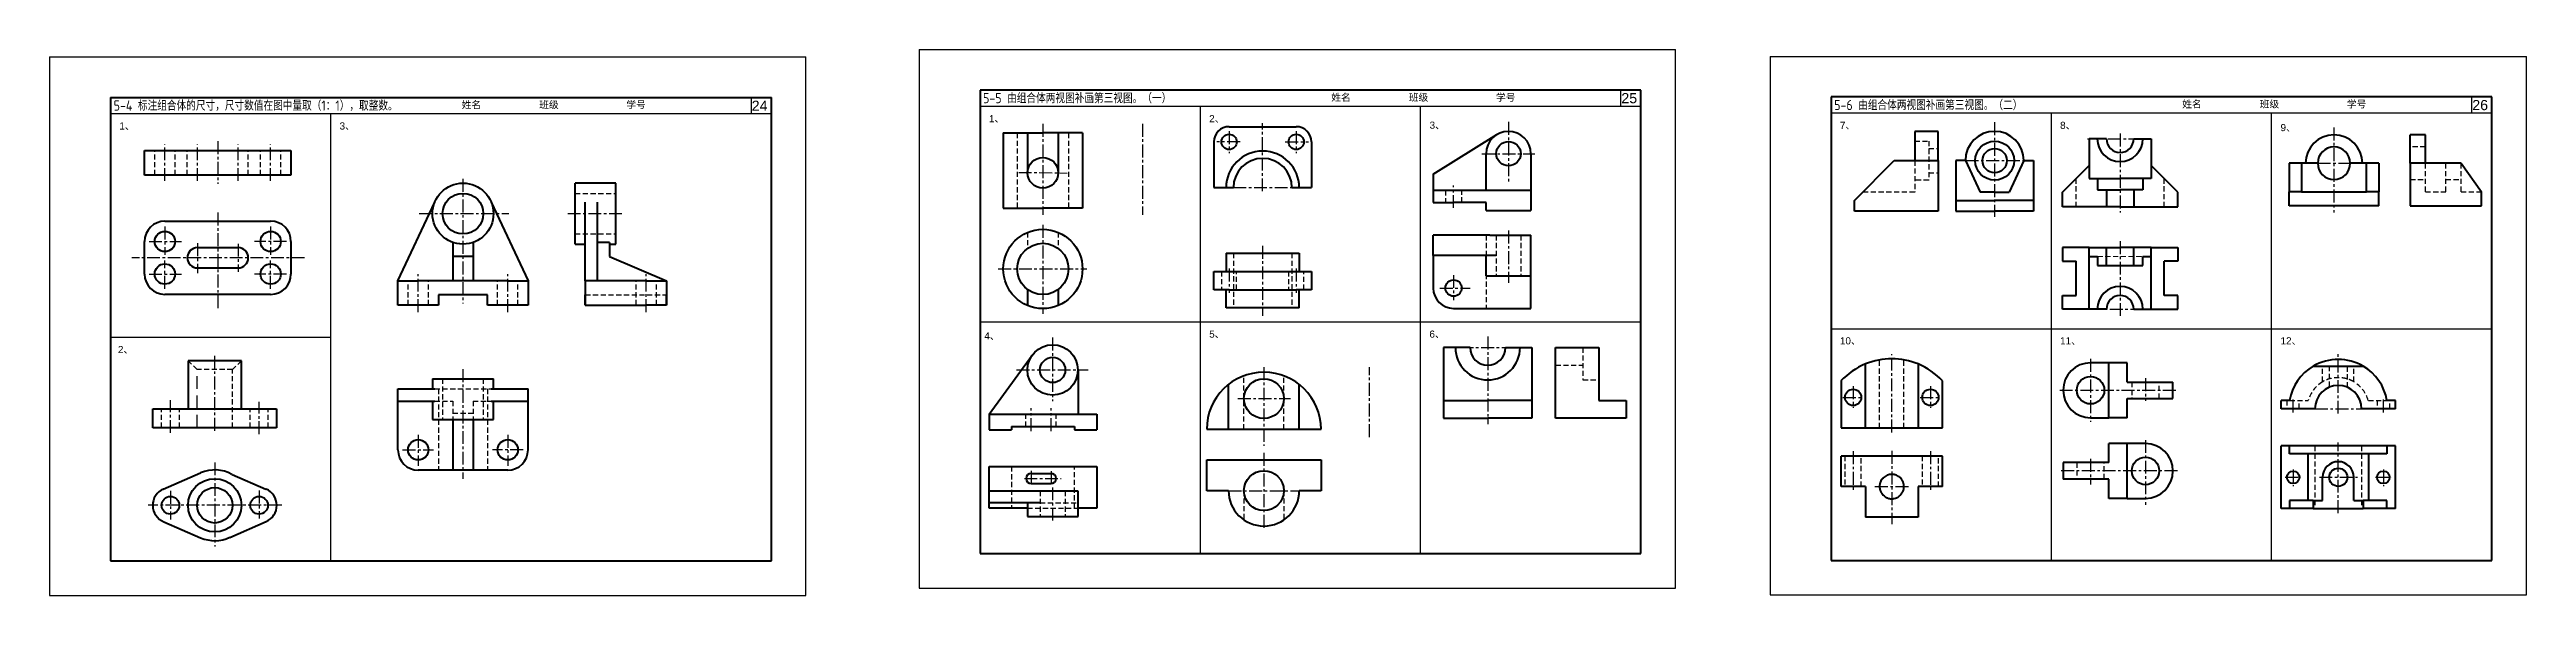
# Model space of a CAD drawing. Header units: inches. Extents: x 19 to 1260, y -758 to 274.
# Drawn here: x 34 to 1252, y -377 to -108 of the extents above; entities that cross this region are included whole.
import ezdxf

# ---------------------------------------------------------------- set-up
doc = ezdxf.new("R2010")
doc.units = ezdxf.units.IN
doc.header["$LTSCALE"] = 2
doc.header["$MEASUREMENT"] = 0
for name, pattern in [('CENTER', [50.8, 31.75, -6.35, 6.35, -6.35]), ('HIDDEN', [1.905, 1.27, -0.635]), ('HIDDEN2', [4.7625, 3.175, -1.5875])]:
    doc.linetypes.add(name, pattern=pattern)
for name, color, linetype in [('3中心线层', 7, 'CENTER'), ('4虚线层', 7, 'HIDDEN'), ('h', 7, 'HIDDEN'), ('文字', 7, 'Continuous'), ('细实线', 7, 'Continuous'), ('虚线', 7, 'HIDDEN2')]:
    doc.layers.add(name, color=color, linetype=linetype)
doc.layers.add('s', color=7, linetype='Continuous', lineweight=50)
doc.layers.add('粗实线', color=7, linetype='Continuous', lineweight=53)
doc.styles.get("Standard").update_dxf_attribs({"font": 'arial.ttf', "height": 3.5})
doc.styles.add('汉字', font='gbenor.shx', dxfattribs={"height": 5, "bigfont": 'gbcbig.shx'})

msp = doc.modelspace()

# ---------------------------------------------------------------- texts
for s, p in [('1、', (67.9, -147.5)), ('3、', (176.2, -147.5)), ('1、', (495.6, -143.9)), ('2、', (603.9, -143.9)), ('3、', (712.3, -147.1)), ('7、', (914.1, -147.2)), ('8、', (1022.4, -147.2)), ('9、', (1130.8, -148.3)), ('2、', (67.2, -257.5)), ('4、', (493.3, -250.8)), ('5、', (603.9, -249.9)), ('6、', (712.2, -249.9)), ('10、', (914.1, -253.2)), ('11、', (1022.4, -253.2)), ('12、', (1130.8, -253.2))]:
    msp.add_text(s, height=3.5).set_placement(p)
at = {"layer": '文字', "color": 7, "char_height": 5, "width": 313.5, "attachment_point": 4, "style": '汉字'}
for s, insert in [('5-4 标注组合体的尺寸，尺寸数值在图中量取（1：1），取整数。', (65.1, -135.8)), ('5-5 由组合体两视图补画第三视图。（一）', (492.7, -132.1)), ('5-6 由组合体两视图补画第三视图。（二）', (911.3, -135.5))]:
    msp.add_mtext(s, dxfattribs=dict(at, insert=insert))
at = {"layer": '文字', "color": 7, "char_height": 3.5, "width": 313.5, "attachment_point": 4}
for s, insert in [('{\\fSimSun|b0|i0|c134|p2;  姓名            班级              学号}', (231.5, -135.5)), ('{\\fSimSun|b0|i0|c134|p2; \\fFangSong_GB2312|b0|i0|c134|p49; \\fSimSun|b0|i0|c134|p2;姓名            班级              学号}', (659.2, -131.9)), ('{\\fSimSun|b0|i0|c134|p2;  姓名            班级              学号}', (1077.7, -135.2))]:
    msp.add_mtext(s, dxfattribs=dict(at, insert=insert))
at = {"layer": '细实线', "color": 7, "ltscale": 0.3, "char_height": 5, "width": 10, "attachment_point": 5}
for s, insert in [('24', (382.8, -135.8)), ('25', (810.5, -132.1)), ('26', (1229, -135.5))]:
    msp.add_mtext(s, dxfattribs=dict(at, insert=insert))

# ---------------------------------------------------------------- linework, layer by layer
for p, q in [((461.2, -108.1), (833.2, -108.1)), ((33.6, -111.8), (405.6, -111.8)), ((879.8, -111.5), (1251.8, -111.5)), ((388.6, -139.8), (63.6, -139.8)), ((171.9, -359.8), (171.9, -139.8)), ((816.2, -136.1), (491.2, -136.1)), ((599.6, -356.1), (599.6, -136.1)), ((707.9, -356.1), (707.9, -136.1)), ((1234.8, -139.5), (909.8, -139.5)), ((1018.1, -359.5), (1018.1, -139.5)), ((1126.4, -359.5), (1126.4, -139.5)), ((491.2, -242.1), (816.2, -242.1)), ((171.9, -249.8), (63.6, -249.8)), ((909.8, -245.5), (1234.8, -245.5))]:
    msp.add_line(p, q)
at = {"color": 7, "linetype": 'Continuous', "lineweight": 40}
for p, q in [((1173.1, -164.1), (1171.1, -164.1)), ((1064.4, -302), (1055.4, -302)), ((1183.1, -303.2), (1183.1, -307.1)), ((1187.3, -303.2), (1183.1, -303.2))]:
    msp.add_line(p, q, dxfattribs=at)
at = {"color": 7, "linetype": 'HIDDEN', "lineweight": 0}
msp.add_line((1040.8, -209.9), (1063.1, -209.9), dxfattribs=at)
at = {"layer": '3中心线层', "ltscale": 0.1}
for p, q in [((522.1, -144.7), (522.1, -189.5)), ((571.1, -144.7), (571.1, -189.5)), ((630.2, -177.9), (630.2, -144.3)), ((751.1, -143.8), (751.1, -173.6)), ((990.2, -143.9), (990.2, -190.5)), ((90.3, -172.8), (90.3, -154.9)), ((106.3, -172.8), (106.3, -154.9)), ((116.3, -153.3), (116.3, -174.2)), ((126.3, -172.8), (126.3, -154.9)), ((142.3, -172.8), (142.3, -154.9)), ((619.1, -153.6), (607.6, -153.6)), ((613.7, -148.3), (613.7, -159.1)), ((641.3, -153.6), (652.7, -153.6)), ((646.7, -148.3), (646.7, -159.1)), ((1035.8, -152.1), (1065.1, -152.1)), ((1051.9, -149.5), (1051.9, -188.3)), ((1157.1, -146.5), (1157.1, -188.3)), ((510.2, -168.6), (534.1, -168.9)), ((738, -159.4), (764, -159.4)), ((975.9, -162.8), (1004.6, -162.8)), ((1149.1, -164.1), (1165.1, -164.1)), ((236.9, -171.8), (236.9, -233.1)), ((615.8, -176.1), (644.6, -176.1)), ((724.1, -186.1), (724.1, -175.1)), ((116.3, -188.4), (116.3, -235.7)), ((215.4, -188.9), (259.4, -188.9)), ((288.4, -188.9), (316.3, -188.9)), ((522.1, -194.4), (522.1, -238.2)), ((82.5, -202.6), (98.4, -202.6)), ((90.3, -195.2), (90.3, -209.2)), ((106.3, -203.4), (106.3, -218.1)), ((126.3, -203.7), (126.3, -217.6)), ((150.1, -202.6), (134.3, -202.6)), ((142.3, -195.2), (142.3, -209.2)), ((630.2, -204.7), (630.2, -239.2)), ((751.1, -197.2), (751.1, -223)), ((1051.9, -202.4), (1051.9, -239.9)), ((159, -210.6), (74, -210.6)), ((82.5, -218.6), (98.4, -218.6)), ((90.3, -225.9), (90.3, -212)), ((150.1, -218.6), (134.3, -218.6)), ((142.3, -225.9), (142.3, -212)), ((214.9, -237.4), (214.9, -218.7)), ((258.9, -237.4), (258.9, -218.7)), ((327, -237.4), (327, -218.7)), ((500.1, -216.1), (543.8, -216.1)), ((613.7, -215.9), (613.7, -227.9)), ((646.7, -215.9), (646.7, -227.9)), ((724.1, -219.1), (724.1, -231.5)), ((717.3, -225.5), (732.3, -225.5)), ((1036.7, -235.9), (1067.2, -235.9)), ((526.9, -249.9), (526.9, -281.1)), ((727.5, -254.8), (749.8, -254.8)), ((740.9, -249.4), (740.9, -292.4)), ((114.8, -295.7), (114.8, -258.6)), ((236.9, -265.4), (236.9, -319.4)), ((509.1, -265.8), (544.3, -265.8)), ((630.8, -264.4), (630.8, -303.1)), ((682.7, -298.8), (682.7, -264.4)), ((939.6, -296.6), (939.6, -258.1)), ((1037.4, -260.4), (1037.4, -291.4)), ((1159.2, -287.3), (1159.2, -257.8)), ((618, -279.9), (643.9, -279.9)), ((915.6, -279.3), (925.6, -279.3)), ((920.6, -273.8), (920.6, -284.5)), ((953.6, -279.3), (963.6, -279.3)), ((958.6, -273.8), (958.6, -284.5)), ((1022.2, -275.8), (1079.6, -275.8)), ((1064.4, -269.9), (1064.4, -281)), ((1137, -286.7), (1137, -279.5)), ((1181.4, -286.7), (1181.4, -279.5)), ((93, -296.8), (93, -280.7)), ((136.6, -297.4), (136.6, -281.5)), ((516.3, -295.9), (516.3, -284.6)), ((526.1, -295.9), (526.1, -284.6)), ((1147.7, -284.9), (1170.7, -284.9)), ((214.9, -297.7), (214.9, -313)), ((258.9, -297.7), (258.9, -313)), ((1064.4, -300.3), (1064.4, -332.2)), ((1159.2, -336.3), (1159.2, -301.5)), ((114.8, -311.3), (114.8, -352.7)), ((207.2, -305.1), (222.4, -305.1)), ((266.5, -305.1), (251.4, -305.1)), ((516.3, -315.4), (516.3, -322.8)), ((526.1, -315.6), (526.1, -322.6)), ((630.8, -306.6), (630.8, -344.5)), ((920.6, -305.8), (920.6, -325.7)), ((939.6, -305.6), (939.6, -341.6)), ((958.6, -305.8), (958.6, -325.7)), ((1080.1, -315.5), (1022, -315.5)), ((1037.4, -309.6), (1037.4, -322.2)), ((1137, -314.8), (1137, -323)), ((1181.4, -314.8), (1181.4, -323)), ((93, -325.3), (93, -339.3)), ((136.6, -325.1), (136.6, -338.9)), ((513, -319.2), (531.1, -319.2)), ((526.9, -323.6), (526.9, -339.8)), ((613.4, -325.2), (648.2, -325.2)), ((931.3, -323.2), (948.1, -323.2)), ((1133.1, -318.6), (1140.8, -318.6)), ((1149.9, -318.6), (1168.6, -318.6)), ((1177.6, -318.6), (1185.3, -318.6)), ((147.8, -332.4), (82.1, -332.4))]:
    msp.add_line(p, q, dxfattribs=at)
at = {"layer": '4虚线层'}
for p, q in [((85.3, -169.9), (85.3, -157.9)), ((95.3, -169.9), (95.3, -157.9)), ((101.3, -169.9), (101.3, -157.9)), ((131.3, -169.9), (131.3, -157.9)), ((137.3, -169.9), (137.3, -157.9)), ((147.3, -169.9), (147.3, -157.9)), ((950.9, -153.2), (957.8, -153.2)), ((957.8, -153.2), (957.8, -172.4)), ((957.8, -156.8), (962.4, -156.8)), ((950.9, -162.8), (950.9, -178.4)), ((957.8, -168.8), (962.4, -168.8)), ((1202.1, -178.1), (1202.1, -164.1)), ((1212.1, -178.1), (1212.1, -164.1)), ((1219.6, -178.1), (1219.6, -164.1)), ((292, -178.9), (312, -178.9)), ((950.9, -178.4), (925.1, -178.4)), ((957.8, -172.4), (950.9, -172.4)), ((1030.3, -185.6), (1030.3, -171.6)), ((1073.6, -185.6), (1073.6, -171.6)), ((1202.1, -178.1), (1212.1, -178.1)), ((1219.6, -178.1), (1229.6, -178.1)), ((292, -198.9), (312, -198.9)), ((740.1, -199.5), (740.1, -235.5)), ((745.1, -199.5), (745.1, -219.5)), ((757.1, -199.5), (757.1, -219.5)), ((615.8, -208.3), (615.8, -235.3)), ((644.6, -208.3), (644.6, -235.3)), ((209.9, -233.9), (209.9, -221.9)), ((219.9, -233.9), (219.9, -221.9)), ((253.9, -233.9), (253.9, -221.9)), ((263.9, -233.9), (263.9, -221.9)), ((297, -228.9), (337, -228.9)), ((322, -233.9), (322, -221.9)), ((332, -233.9), (332, -221.9)), ((787.7, -254.8), (787.7, -270.7)), ((106.1, -265.6), (101.7, -261.3)), ((123.5, -265.6), (106.1, -265.6)), ((127.9, -261.3), (123.5, -265.6)), ((123.5, -294.2), (123.5, -265.6)), ((774.3, -263.5), (787.7, -263.5)), ((933.6, -294.3), (933.6, -260.8)), ((945.6, -294.3), (945.6, -260.8)), ((1151.5, -271.6), (1151.5, -263.9)), ((1166.9, -271.6), (1166.9, -263.9)), ((223, -275.1), (250.7, -275.1)), ((224.9, -275.1), (224.9, -315.1)), ((226.9, -270.1), (226.9, -290.1)), ((246.9, -270.1), (246.9, -290.1)), ((248.9, -275.1), (248.9, -315.1)), ((787.7, -270.7), (795.5, -270.7)), ((88.7, -294.2), (88.7, -285)), ((97.4, -294.2), (97.4, -285)), ((132.2, -294.2), (132.2, -285)), ((141, -294.2), (141, -285)), ((223, -281.1), (231.9, -281.1)), ((231.9, -281.1), (231.9, -290.1)), ((231.9, -287.1), (241.9, -287.1)), ((241.9, -281.1), (241.9, -290.1)), ((241.9, -281.1), (250.7, -281.1)), ((513.8, -293.7), (513.8, -287.5)), ((528.6, -293.7), (528.6, -287.5)), ((1135.3, -280.8), (1144.4, -280.8)), ((1174, -280.8), (1183.1, -280.8)), ((1147.7, -303.2), (1147.7, -333.9)), ((1170.7, -303.2), (1170.7, -333.9)), ((506.6, -313.3), (506.6, -333.8)), ((537.7, -333.8), (537.7, -313.3)), ((520.7, -325.4), (520.7, -337.9)), ((533.1, -325.4), (533.1, -337.9)), ((514.5, -333.8), (539.4, -333.8)), ((520.7, -331.2), (539.4, -331.2))]:
    msp.add_line(p, q, dxfattribs=at)
for start, end in [(120, 164.534), (15.466, 60)]:
    msp.add_arc((1159.2, -284.9), 15.3, start, end, dxfattribs=at)
for points in [[(1202.1, -156.1), (1194.6, -156.1)], [(720.1, -177.4), (720.1, -183.4)], [(728.1, -183.4), (728.1, -177.4)], [(1194.6, -172.1), (1202.1, -172.1)], [(1212.1, -172.1), (1219.6, -172.1)], [(609.9, -217.3), (609.9, -226.3)], [(617.4, -226.3), (617.4, -217.3)], [(642.9, -217.3), (642.9, -226.3)], [(650.4, -226.3), (650.4, -217.3)], [(1154.7, -263.9), (1154.7, -274.3)], [(1163.7, -274.3), (1163.7, -263.9)], [(1057.6, -271.8), (1057.6, -279.9)], [(1071.1, -279.9), (1071.1, -271.8)], [(1133.9, -280.8), (1133.9, -284.9)], [(1140, -284.9), (1140, -280.8)], [(1178.4, -280.8), (1178.4, -284.9)], [(1184.5, -284.9), (1184.5, -280.8)], [(916.6, -308.2), (916.6, -323.2)], [(924.6, -323.2), (924.6, -308.2)], [(954.6, -308.2), (954.6, -323.2)], [(962.6, -323.2), (962.6, -308.2)], [(1030.6, -311.4), (1030.6, -319.5)], [(1044.1, -319.5), (1044.1, -311.4)]]:
    msp.add_open_spline(points, degree=1, dxfattribs=at)
msp.add_open_spline([(1166.9, -271.6), (1166.9, -271.6), (1166.8, -271.6), (1166.7, -271.5), (1166.6, -271.5), (1166.5, -271.4), (1166.4, -271.4), (1166.4, -271.3), (1166.3, -271.3), (1166.1, -271.2), (1165.8, -271.1), (1165.5, -270.9), (1165.4, -270.9), (1165.3, -270.8), (1165.2, -270.8), (1165, -270.7), (1164.8, -270.6), (1164.5, -270.5), (1164.3, -270.4), (1164, -270.3), (1163.9, -270.3), (1163.7, -270.2), (1163.6, -270.2), (1163.1, -270.1), (1162.6, -269.9), (1161.9, -269.8), (1161.7, -269.8), (1161.3, -269.7), (1161.2, -269.7), (1161, -269.7), (1160.8, -269.7), (1160.2, -269.6), (1159.7, -269.6), (1159.1, -269.6), (1159, -269.6), (1158.7, -269.6), (1158.6, -269.6), (1158.2, -269.6), (1157.9, -269.6), (1157.4, -269.7), (1157.2, -269.7), (1156.8, -269.7), (1156.7, -269.8), (1156.5, -269.8), (1156.4, -269.8), (1155.8, -269.9), (1155.3, -270.1), (1154.8, -270.2), (1154.7, -270.2), (1154.5, -270.3), (1154.4, -270.3), (1154.1, -270.4), (1153.9, -270.5), (1153.4, -270.7), (1153.1, -270.8), (1152.8, -271), (1152.7, -271), (1152.6, -271.1), (1152.5, -271.1), (1152.3, -271.2), (1152.2, -271.2), (1152, -271.3), (1151.9, -271.4), (1151.8, -271.4), (1151.8, -271.5), (1151.7, -271.5), (1151.7, -271.5), (1151.6, -271.6), (1151.5, -271.6), (1151.5, -271.6)], degree=3, knots=[0, 0, 0, 0, 0.0625, 0.0625, 0.09375, 0.09375, 0.109375, 0.109375, 0.125, 0.125, 0.1875, 0.1875, 0.203125, 0.203125, 0.21875, 0.21875, 0.25, 0.25, 0.28125, 0.28125, 0.296875, 0.296875, 0.3125, 0.3125, 0.375, 0.375, 0.40625, 0.40625, 0.421875, 0.421875, 0.4375, 0.4375, 0.5, 0.5, 0.515625, 0.515625, 0.53125, 0.53125, 0.5625, 0.5625, 0.59375, 0.59375, 0.609375, 0.609375, 0.625, 0.625, 0.6875, 0.6875, 0.703125, 0.703125, 0.71875, 0.71875, 0.75, 0.75, 0.8125, 0.8125, 0.828125, 0.828125, 0.84375, 0.84375, 0.875, 0.875, 0.90625, 0.90625, 0.921875, 0.921875, 0.9375, 0.9375, 1, 1, 1, 1], dxfattribs=at)
at = {"layer": 'h'}
for p, q in [((509.5, -149.2), (509.5, -186.2)), ((534.7, -149.2), (534.7, -186.2)), ((514.6, -198.1), (514.6, -206)), ((529.7, -198.1), (529.7, -206)), ((621, -295), (621, -268.6)), ((640.6, -295), (640.6, -268.6)), ((621, -325.2), (621, -339.6)), ((640.6, -325.2), (640.6, -339.6))]:
    msp.add_line(p, q, dxfattribs=at)
at = {"layer": 's'}
for p, q in [((502.6, -149.2), (522.1, -149.2)), ((502.6, -149.2), (502.6, -186.2)), ((514.6, -149.2), (514.6, -168.9)), ((541.6, -149.2), (522.1, -149.2)), ((529.7, -149.2), (529.7, -168.9)), ((541.6, -149.2), (541.6, -186.2)), ((502.6, -186.2), (522.1, -186.2)), ((541.6, -186.2), (522.1, -186.2)), ((514.6, -226.1), (514.6, -234)), ((529.7, -226.1), (529.7, -234)), ((613.4, -295), (613.4, -272.9)), ((648.2, -295), (648.2, -272.9)), ((602.7, -295), (659, -295)), ((602.7, -310.1), (659, -310.1)), ((602.7, -325.2), (602.7, -310.1)), ((659, -310.1), (659, -325.2)), ((613.4, -325.2), (602.7, -325.2)), ((659, -325.2), (648.2, -325.2))]:
    msp.add_line(p, q, dxfattribs=at)
for centre, radius in [((522.1, -168.8), 7.55), ((522.1, -216.1), 19.5), ((522.1, -216.1), 12.6), ((630.8, -279.9), 9.8), ((630.8, -325.2), 9.8)]:
    msp.add_circle(centre, radius, dxfattribs=at)
for centre, radius, start, end in [((630.8, -295), 28.1, 0, 180), ((630.8, -325.2), 17.4, 180, 0)]:
    msp.add_arc(centre, radius, start, end, dxfattribs=at)
at = {"layer": '粗实线', "color": 7}
for p, q in [((63.6, -131.8), (63.6, -359.8)), ((388.6, -359.8), (388.6, -131.8)), ((816.2, -128.1), (491.2, -128.1)), ((491.2, -128.1), (491.2, -356.1)), ((816.2, -356.1), (816.2, -128.1)), ((1234.8, -131.5), (909.8, -131.5)), ((909.8, -131.5), (909.8, -359.5)), ((1234.8, -359.5), (1234.8, -131.5)), ((292, -188.9), (292, -173.9)), ((312, -188.9), (312, -173.9)), ((204.9, -221.9), (223, -183.2)), ((250.7, -183.2), (268.9, -221.9)), ((292, -203.9), (292, -188.9)), ((297, -221.9), (297, -183.2)), ((303, -221.9), (303, -183.2)), ((312, -203.9), (312, -188.9)), ((231.9, -203.1), (231.9, -209.9)), ((241.9, -203.1), (241.9, -209.9)), ((309, -203.1), (303, -203.1)), ((309, -203.1), (309, -209.9)), ((241.9, -209.9), (231.9, -209.9)), ((231.9, -209.9), (231.9, -221.9)), ((241.9, -209.9), (241.9, -221.9)), ((309, -209.9), (337, -221.9)), ((204.9, -233.9), (204.9, -221.9)), ((204.9, -221.9), (214.9, -221.9)), ((231.9, -221.9), (214.9, -221.9)), ((248.9, -228.9), (224.9, -228.9)), ((224.9, -228.9), (224.9, -233.9)), ((241.9, -221.9), (231.9, -221.9)), ((258.9, -221.9), (241.9, -221.9)), ((248.9, -233.9), (248.9, -228.9)), ((258.9, -221.9), (268.9, -221.9)), ((268.9, -221.9), (268.9, -233.9)), ((327, -221.9), (297, -221.9)), ((297, -221.9), (297, -233.9)), ((297, -233.9), (297, -228.9)), ((327, -221.9), (337, -221.9)), ((337, -221.9), (337, -233.9)), ((337, -233.9), (337, -228.9)), ((214.9, -233.9), (204.9, -233.9)), ((224.9, -233.9), (214.9, -233.9)), ((258.9, -233.9), (248.9, -233.9)), ((268.9, -233.9), (258.9, -233.9)), ((297, -233.9), (327, -233.9)), ((337, -233.9), (327, -233.9)), ((204.9, -275.1), (223, -275.1)), ((204.9, -305.1), (204.9, -275.1)), ((221.9, -270.1), (251.9, -270.1)), ((250.7, -275.1), (268.9, -275.1)), ((268.9, -305.1), (268.9, -275.1)), ((204.9, -281.1), (223, -281.1)), ((221.9, -290.1), (251.9, -290.1)), ((231.9, -290.1), (231.9, -315.1)), ((241.9, -290.1), (241.9, -315.1)), ((250.7, -281.1), (268.9, -281.1)), ((231.9, -315.1), (214.9, -315.1)), ((241.9, -315.1), (231.9, -315.1)), ((258.9, -315.1), (241.9, -315.1)), ((63.6, -359.8), (388.6, -359.8)), ((491.2, -356.1), (816.2, -356.1)), ((909.8, -359.5), (1234.8, -359.5))]:
    msp.add_line(p, q, dxfattribs=at)
at = {"layer": '粗实线'}
for p, q in [((63.6, -131.8), (388.6, -131.8)), ((613.7, -146.1), (646.7, -146.1)), ((80.3, -157.9), (152.3, -157.9)), ((80.3, -169.9), (80.3, -157.9)), ((152.3, -157.9), (152.3, -169.9)), ((606.2, -153.6), (606.2, -176.1)), ((654.2, -153.6), (654.2, -176.1)), ((714.1, -169.4), (745.3, -150)), ((962.4, -148.4), (950.9, -148.4)), ((950.9, -148.4), (950.9, -162.8)), ((962.4, -162.8), (962.4, -148.4)), ((1045.2, -152.1), (1036.7, -152.1)), ((1036.7, -152.1), (1036.7, -171.6)), ((1058.6, -152.1), (1067.2, -152.1)), ((1067.2, -152.1), (1067.2, -171.6)), ((152.3, -169.9), (80.3, -169.9)), ((714.1, -169.4), (714.1, -177.4)), ((740.1, -177.4), (740.1, -159.4)), ((762.1, -159.4), (762.1, -177.4)), ((921.2, -182.4), (940.8, -162.8)), ((940.8, -162.8), (962.4, -162.8)), ((962.4, -162.8), (962.4, -187.6)), ((975.9, -162.8), (971.1, -162.8)), ((971.1, -162.8), (971.1, -187.6)), ((975.9, -162.8), (983.1, -178.4)), ((1004.6, -162.8), (997.4, -178.4)), ((1004.6, -162.8), (1009.4, -162.8)), ((1009.4, -162.8), (1009.4, -187.6)), ((1023.6, -178.3), (1036.7, -165.2)), ((1080.3, -178.3), (1067.2, -165.2)), ((606.2, -176.1), (612.2, -176.1)), ((612.2, -176.1), (615.8, -176.1)), ((644.6, -176.1), (648.2, -176.1)), ((648.2, -176.1), (654.2, -176.1)), ((714.1, -177.4), (714.1, -183.4)), ((714.1, -177.4), (724.1, -177.4)), ((724.1, -177.4), (762.1, -177.4)), ((762.1, -177.4), (762.1, -187.4)), ((921.2, -187.6), (921.2, -182.4)), ((971.1, -182.4), (990.2, -182.4)), ((990.2, -178.4), (983.1, -178.4)), ((990.2, -178.4), (997.4, -178.4)), ((1009.4, -182.4), (990.2, -182.4)), ((1023.6, -185.6), (1023.6, -178.3)), ((1036.7, -171.6), (1051.9, -171.6)), ((1040.8, -171.6), (1040.8, -177.1)), ((1040.8, -177.1), (1051.9, -177.1)), ((1045.2, -177.1), (1045.2, -185.6)), ((1067.2, -171.6), (1051.9, -171.6)), ((1063.1, -177.1), (1051.9, -177.1)), ((1058.6, -177.1), (1058.6, -185.6)), ((1063.1, -171.6), (1063.1, -177.1)), ((1080.3, -185.6), (1080.3, -178.3)), ((90.3, -192.6), (142.3, -192.6)), ((714.1, -183.4), (724.1, -183.4)), ((740.1, -183.4), (724.1, -183.4)), ((740.1, -187.4), (740.1, -183.4)), ((740.1, -187.4), (762.1, -187.4)), ((962.4, -187.6), (921.2, -187.6)), ((971.1, -187.6), (990.2, -187.6)), ((1009.4, -187.6), (990.2, -187.6)), ((1051.9, -185.6), (1023.6, -185.6)), ((1051.9, -185.6), (1080.3, -185.6)), ((80.3, -218.6), (80.3, -202.6)), ((106.3, -205.6), (126.3, -205.6)), ((152.3, -202.6), (152.3, -218.6)), ((714.1, -209.5), (714.1, -199.5)), ((741.9, -199.5), (714.1, -199.5)), ((741.9, -199.5), (762.1, -199.5)), ((762.1, -219.5), (762.1, -199.5)), ((1036.7, -205.5), (1023.6, -205.5)), ((1023.6, -205.5), (1023.6, -212.2)), ((1036.7, -205.5), (1051.9, -205.5)), ((1036.7, -235.9), (1036.7, -205.5)), ((1045.2, -214.4), (1045.2, -205.5)), ((1067.2, -205.5), (1051.9, -205.5)), ((1058.6, -214.4), (1058.6, -205.5)), ((1067.2, -235.9), (1067.2, -205.5)), ((1067.2, -205.5), (1080.3, -205.5)), ((1080.3, -205.5), (1080.3, -212.2)), ((106.3, -215.6), (126.3, -215.6)), ((606.2, -226.3), (606.2, -217.3)), ((606.2, -217.3), (613.7, -217.3)), ((612.2, -208.3), (612.2, -217.3)), ((612.2, -208.3), (648.2, -208.3)), ((613.7, -217.3), (646.7, -217.3)), ((646.7, -217.3), (654.2, -217.3)), ((648.2, -208.3), (648.2, -217.3)), ((654.2, -217.3), (654.2, -226.3)), ((745.1, -209.5), (714.1, -209.5)), ((714.1, -209.5), (714.1, -225.5)), ((740.1, -219.5), (740.1, -209.5)), ((1023.6, -212.2), (1030.3, -212.2)), ((1030.3, -229.2), (1030.3, -212.2)), ((1036.7, -209.9), (1040.8, -209.9)), ((1040.8, -209.9), (1040.8, -214.4)), ((1040.8, -214.4), (1063.1, -214.4)), ((1063.1, -214.4), (1063.1, -209.9)), ((1063.1, -209.9), (1067.2, -209.9)), ((1080.3, -212.2), (1073.6, -212.2)), ((1073.6, -229.2), (1073.6, -212.2)), ((142.3, -228.6), (90.3, -228.6)), ((613.7, -226.3), (606.2, -226.3)), ((612.2, -235.3), (612.2, -226.3)), ((613.7, -226.3), (646.7, -226.3)), ((654.2, -226.3), (646.7, -226.3)), ((648.2, -235.3), (648.2, -226.3)), ((740.1, -219.5), (762.1, -219.5)), ((762.1, -235.5), (762.1, -219.5)), ((1023.6, -235.9), (1023.6, -229.2)), ((1023.6, -229.2), (1030.3, -229.2)), ((1080.3, -229.2), (1073.6, -229.2)), ((1080.3, -235.9), (1080.3, -229.2)), ((648.2, -235.3), (612.2, -235.3)), ((724.1, -235.5), (762.1, -235.5)), ((1036.7, -235.9), (1023.6, -235.9)), ((1045.2, -235.9), (1036.7, -235.9)), ((1058.6, -235.9), (1067.2, -235.9)), ((1067.2, -235.9), (1080.3, -235.9)), ((732.2, -254.8), (719.2, -254.8)), ((719.2, -254.8), (719.2, -280.8)), ((749.6, -254.8), (762.6, -254.8)), ((762.6, -254.8), (762.6, -280.8)), ((774.3, -289.5), (774.3, -254.8)), ((774.3, -254.8), (795.5, -254.8)), ((795.5, -254.8), (795.5, -280.8)), ((127.9, -261.3), (101.7, -261.3)), ((101.7, -261.3), (101.7, -285)), ((127.9, -285), (127.9, -261.3)), ((495.7, -287.5), (516.9, -258.5)), ((539.4, -265.8), (539.4, -287.5)), ((84.3, -294.2), (84.3, -285)), ((84.3, -285), (145.2, -285)), ((145.2, -285), (145.2, -294.2)), ((495.7, -287.5), (548.6, -287.5)), ((495.7, -287.5), (495.7, -295.2)), ((548.6, -287.5), (548.6, -295.2)), ((719.2, -280.8), (740.9, -280.8)), ((719.2, -280.8), (719.2, -289.5)), ((719.2, -289.5), (740.9, -289.5)), ((762.6, -280.8), (740.9, -280.8)), ((762.6, -289.5), (740.9, -289.5)), ((762.6, -280.8), (762.6, -289.5)), ((808.9, -289.5), (774.3, -289.5)), ((795.5, -280.8), (808.9, -280.8)), ((808.9, -280.8), (808.9, -289.5)), ((145.2, -294.2), (84.3, -294.2)), ((495.7, -295.2), (506.6, -295.2)), ((506.6, -293.7), (537.7, -293.7)), ((506.6, -293.7), (506.6, -295.2)), ((537.7, -293.7), (537.7, -295.2)), ((537.7, -295.2), (548.6, -295.2)), ((89.5, -324.4), (107.8, -316.4)), ((495.7, -333.8), (495.7, -313.3)), ((495.7, -313.3), (548.6, -313.3)), ((516.3, -316.7), (526.1, -316.7)), ((548.6, -313.3), (548.6, -333.8)), ((123.3, -317.2), (140, -324.4)), ((539.4, -325.4), (495.7, -325.4)), ((516.3, -321.7), (526.1, -321.7)), ((539.4, -337.9), (539.4, -325.4)), ((89.8, -340.5), (107.8, -348.4)), ((122.3, -348.2), (140.1, -340.4)), ((520.7, -331.2), (495.7, -331.2)), ((514.5, -333.8), (495.7, -333.8)), ((514.5, -331.2), (514.5, -337.9)), ((514.5, -337.9), (539.4, -337.9)), ((548.6, -333.8), (539.4, -333.8))]:
    msp.add_line(p, q, dxfattribs=at)
at = {"layer": '粗实线', "color": 7, "linetype": 'Continuous'}
for p, q in [((1194.6, -164.1), (1194.6, -150.1)), ((1202.1, -164.1), (1202.1, -150.1)), ((1141.1, -164.1), (1135.1, -164.1)), ((1135.1, -164.1), (1135.1, -178.1)), ((1141.1, -164.1), (1141.1, -178.1)), ((1149.1, -164.1), (1141.1, -164.1)), ((1143.1, -164.1), (1141.1, -164.1)), ((1173.1, -164.1), (1165.1, -164.1)), ((1173.1, -178.1), (1173.1, -164.1)), ((1179.1, -164.1), (1173.1, -164.1)), ((1179.1, -164.1), (1179.1, -178.1)), ((1194.6, -164.1), (1194.6, -185.1)), ((1219.6, -164.1), (1194.6, -164.1)), ((1219.6, -164.1), (1229.6, -178.1)), ((1141.1, -178.1), (1135.1, -178.1)), ((1135.1, -185.1), (1135.1, -178.1)), ((1141.1, -178.1), (1173.1, -178.1)), ((1179.1, -178.1), (1173.1, -178.1)), ((1179.1, -185.1), (1179.1, -178.1)), ((1229.6, -185.1), (1229.6, -178.1)), ((1179.1, -185.1), (1135.1, -185.1)), ((1194.6, -185.1), (1229.6, -185.1)), ((926.7, -294.3), (926.7, -262.9)), ((952.6, -262.9), (952.6, -294.3)), ((1046.4, -262.3), (1037.4, -262.3)), ((1055.4, -262.3), (1046.4, -262.3)), ((1046.4, -289.3), (1046.4, -262.3)), ((1055.4, -271.8), (1055.4, -262.3)), ((1146.9, -263.9), (1171.5, -263.9)), ((914.7, -271.2), (914.7, -294.3)), ((964.6, -294.3), (964.6, -271.2)), ((1055.4, -271.8), (1064.4, -271.8)), ((1055.4, -279.9), (1064.4, -279.9)), ((1055.4, -289.3), (1055.4, -279.9)), ((1064.4, -271.8), (1077.9, -271.8)), ((1064.4, -279.9), (1077.9, -279.9)), ((1037.4, -289.3), (1046.4, -289.3)), ((1055.4, -289.3), (1046.4, -289.3)), ((1135.3, -280.8), (1131.1, -280.8)), ((1131.1, -284.9), (1131.1, -280.8)), ((1147.7, -284.9), (1131.1, -284.9)), ((1187.3, -284.9), (1170.7, -284.9)), ((1187.3, -280.8), (1183.1, -280.8)), ((1187.3, -284.9), (1187.3, -280.8)), ((914.7, -294.3), (926.7, -294.3)), ((926.7, -294.3), (952.6, -294.3)), ((952.6, -294.3), (964.6, -294.3)), ((1046.4, -311.4), (1046.4, -302)), ((1055.4, -302), (1046.4, -302)), ((1055.4, -329), (1055.4, -302)), ((1131.1, -333.9), (1131.1, -303.2)), ((1135.3, -303.2), (1131.1, -303.2)), ((1135.3, -307.1), (1135.3, -303.2)), ((1183.1, -303.2), (1135.3, -303.2)), ((1187.3, -333.9), (1187.3, -303.2)), ((914.7, -323.2), (914.7, -308.2)), ((964.6, -308.2), (914.7, -308.2)), ((964.6, -323.2), (964.6, -308.2)), ((1037.4, -311.4), (1023.9, -311.4)), ((1046.4, -311.4), (1037.4, -311.4)), ((1183.1, -307.1), (1135.3, -307.1)), ((1144.4, -330.1), (1144.4, -307.1)), ((1174, -307.1), (1174, -330.1)), ((926.7, -323.2), (914.7, -323.2)), ((926.7, -323.2), (926.7, -338.2)), ((964.6, -323.2), (952.6, -323.2)), ((952.6, -323.2), (952.6, -338.2)), ((1037.4, -319.5), (1023.9, -319.5)), ((1046.4, -319.5), (1037.4, -319.5)), ((1046.4, -329), (1046.4, -319.5)), ((1151.5, -330.1), (1151.5, -318.6)), ((1166.9, -330.1), (1166.9, -318.6)), ((952.6, -338.2), (926.7, -338.2)), ((1055.4, -329), (1046.4, -329)), ((1055.4, -329), (1064.4, -329)), ((1135.3, -333.9), (1131.1, -333.9)), ((1135.3, -330.1), (1135.3, -333.9)), ((1146.9, -330.1), (1135.3, -330.1)), ((1146.9, -333.9), (1135.3, -333.9)), ((1146.9, -330.1), (1146.9, -333.9)), ((1146.9, -330.1), (1151.5, -330.1)), ((1146.9, -333.9), (1171.5, -333.9)), ((1166.9, -330.1), (1171.5, -330.1)), ((1171.5, -330.1), (1171.5, -333.9)), ((1183.1, -330.1), (1171.5, -330.1)), ((1183.1, -333.9), (1171.5, -333.9)), ((1183.1, -333.9), (1183.1, -330.1)), ((1187.3, -333.9), (1183.1, -333.9))]:
    msp.add_line(p, q, dxfattribs=at)
at = {"layer": '粗实线'}
for centre, radius in [((613.7, -153.6), 3.75), ((646.7, -153.6), 3.75), ((751.1, -159.4), 6), ((990.2, -162.8), 9.58), ((990.2, -162.8), 5.98), ((90.3, -202.6), 5), ((142.3, -202.6), 5), ((90.3, -218.6), 5), ((142.3, -218.6), 5), ((724.1, -225.5), 4), ((526.9, -265.8), 12.4), ((526.9, -265.8), 6.22), ((93, -332.4), 4.36), ((114.8, -332.4), 13.1), ((114.8, -332.4), 8.71), ((136.6, -332.4), 4.36)]:
    msp.add_circle(centre, radius, dxfattribs=at)
at = {"layer": '粗实线', "color": 7}
for centre, radius in [((236.9, -188.9), 15), ((236.9, -188.9), 10), ((214.9, -305.1), 5), ((258.9, -305.1), 5)]:
    msp.add_circle(centre, radius, dxfattribs=at)
at = {"layer": '粗实线', "color": 7, "linetype": 'Continuous'}
for centre, radius in [((920.6, -279.3), 4), ((958.6, -279.3), 4), ((1037.4, -275.8), 6.75), ((1064.4, -315.5), 6.75), ((1137, -318.6), 3.07), ((1159.2, -318.6), 4.47), ((1181.4, -318.6), 3.07)]:
    msp.add_circle(centre, radius, dxfattribs=at)
at = {"layer": '粗实线'}
for centre, radius, start, end in [((613.7, -153.6), 7.5, 90, 180), ((646.7, -153.6), 7.5, 0, 90), ((630.2, -176.1), 18, 0, 180), ((751.1, -159.4), 11, 0, 180), ((990.2, -162.8), 14.4, 0, 180), ((1051.9, -152.1), 11.2, 180, 0), ((1051.9, -152.1), 6.71, 180, 0), ((630.2, -176.1), 14.4, 0, 180), ((90.3, -202.6), 10, 90, 180), ((142.3, -202.6), 10, 0, 90), ((106.3, -210.6), 5, 90, 270), ((126.3, -210.6), 5, 270, 90), ((90.3, -218.6), 10, 180, 270), ((142.3, -218.6), 10, 270, 0), ((724.1, -225.5), 10, 180, 270), ((1051.9, -235.9), 11.2, 0, 180), ((1051.9, -235.9), 6.71, 0, 180), ((740.9, -254.8), 15.9, 180, 0), ((740.9, -254.8), 8.7, 180, 0), ((114.8, -332.4), 17.4, 60.8214, 113.5782), ((516.3, -319.2), 2.49, 90, 270), ((526.1, -319.2), 2.49, 270, 90), ((93, -332.4), 8.71, 113.5045, 247.9226), ((136.6, -332.4), 8.71, 293.5551, 66.6831), ((114.8, -332.4), 17.4, 246.4131, 295.295)]:
    msp.add_arc(centre, radius, start, end, dxfattribs=at)
at = {"layer": '粗实线', "color": 7, "linetype": 'Continuous'}
for centre, radius, start, end in [((1157.1, -164.1), 14, 0, 180), ((1157.1, -164.1), 8, 0, 180), ((1157.1, -164.1), 8, 180, 0), ((939.6, -294.3), 34, 112.406, 137.232), ((939.6, -294.3), 34, 67.594, 112.406), ((939.6, -294.3), 34, 42.768, 67.594), ((1037.4, -275.8), 13.5, 90, 270), ((1159.2, -284.9), 24.3, 120.327, 170.304), ((1159.2, -284.9), 24.3, 59.673, 120.327), ((1159.2, -284.9), 24.3, 9.696, 59.673), ((1159.2, -284.9), 11.5, 0, 180), ((1064.4, -315.5), 13.5, 270, 90), ((1159.2, -318.6), 7.67, 0, 180)]:
    msp.add_arc(centre, radius, start, end, dxfattribs=at)
at = {"layer": '粗实线', "color": 7}
for centre, start, end in [((214.9, -305.1), 180, 270), ((258.9, -305.1), 270, 0)]:
    msp.add_arc(centre, 10, start, end, dxfattribs=at)
at = {"layer": '粗实线', "color": 7, "linetype": 'Continuous'}
for points in [[(1202.1, -150.1), (1194.6, -150.1)], [(1077.9, -279.9), (1077.9, -271.8)], [(1023.9, -311.4), (1023.9, -319.5)]]:
    msp.add_open_spline(points, degree=1, dxfattribs=at)
at = {"layer": '粗实线', "color": 7}
for points in [[(312, -173.9), (292, -173.9)], [(292, -203.9), (297, -203.9)], [(309, -203.9), (312, -203.9)], [(221.9, -270.1), (221.9, -275.1)], [(251.9, -275.1), (251.9, -270.1)], [(221.9, -281.1), (221.9, -290.1)], [(251.9, -290.1), (251.9, -281.1)]]:
    msp.add_open_spline(points, degree=1, dxfattribs=at)
at = {"layer": '粗实线', "color": 7, "linetype": 'Continuous'}
msp.add_open_spline([(939.6, -317.2), (940, -317.2), (940.4, -317.2), (941, -317.3), (941.2, -317.4), (941.6, -317.5), (941.7, -317.5), (942.3, -317.8), (942.6, -318), (943.1, -318.3), (943.3, -318.4), (943.6, -318.7), (943.7, -318.8), (944.1, -319.2), (944.4, -319.5), (944.7, -320), (944.8, -320.2), (945, -320.5), (945.1, -320.7), (945.2, -321), (945.3, -321.2), (945.4, -321.6), (945.5, -321.8), (945.6, -322.4), (945.6, -322.8), (945.6, -323.4), (945.6, -323.6), (945.6, -323.9), (945.5, -324.1), (945.4, -324.7), (945.3, -325.1), (945.1, -325.6), (945, -325.8), (944.8, -326.2), (944.7, -326.3), (944.5, -326.7), (944.4, -326.8), (944.1, -327.1), (944, -327.3), (943.6, -327.7), (943.3, -327.9), (942.8, -328.3), (942.6, -328.4), (942.3, -328.5), (942.1, -328.6), (941.6, -328.9), (941.2, -329), (940.6, -329.1), (940.4, -329.1), (940, -329.2), (939.8, -329.2), (939.2, -329.2), (938.8, -329.1), (938.3, -329), (938.1, -329), (937.7, -328.8), (937.5, -328.8), (937.1, -328.6), (937, -328.5), (936.6, -328.4), (936.5, -328.3), (936, -327.9), (935.7, -327.7), (935.1, -327.1), (934.9, -326.8), (934.4, -326.2), (934.2, -325.8), (934, -325.3), (933.9, -325.1), (933.8, -324.7), (933.7, -324.3), (933.7, -324), (933.6, -323.6), (933.6, -323.4), (933.6, -322.8), (933.7, -322.4), (933.8, -321.8), (933.8, -321.6), (933.9, -321.2), (934, -321), (934.2, -320.5), (934.4, -320.2), (934.7, -319.7), (934.9, -319.5), (935.1, -319.2), (935.2, -319.1), (935.7, -318.6), (936, -318.4), (936.6, -318), (937, -317.8), (937.5, -317.5), (937.7, -317.5), (938.1, -317.4), (938.2, -317.3), (938.8, -317.2), (939.2, -317.2), (939.6, -317.2)], degree=3, knots=[0, 0, 0, 0, 0.03125, 0.03125, 0.046875, 0.046875, 0.0625, 0.0625, 0.09375, 0.09375, 0.109375, 0.109375, 0.125, 0.125, 0.15625, 0.15625, 0.171875, 0.171875, 0.1875, 0.1875, 0.203125, 0.203125, 0.21875, 0.21875, 0.25, 0.25, 0.265625, 0.265625, 0.28125, 0.28125, 0.3125, 0.3125, 0.328125, 0.328125, 0.34375, 0.34375, 0.359375, 0.359375, 0.375, 0.375, 0.40625, 0.40625, 0.421875, 0.421875, 0.4375, 0.4375, 0.46875, 0.46875, 0.484375, 0.484375, 0.5, 0.5, 0.53125, 0.53125, 0.546875, 0.546875, 0.5625, 0.5625, 0.578125, 0.578125, 0.59375, 0.59375, 0.625, 0.625, 0.65625, 0.65625, 0.6875, 0.6875, 0.703125, 0.703125, 0.71875, 0.734375, 0.734375, 0.75, 0.75, 0.78125, 0.78125, 0.796875, 0.796875, 0.8125, 0.8125, 0.84375, 0.84375, 0.859375, 0.859375, 0.875, 0.875, 0.90625, 0.90625, 0.9375, 0.9375, 0.953125, 0.953125, 0.96875, 0.96875, 1, 1, 1, 1], dxfattribs=at)
at = {"layer": '细实线', "color": 7}
for p, q in [((461.2, -108.1), (461.2, -373.1)), ((833.2, -373.1), (833.2, -108.1)), ((33.6, -111.8), (33.6, -376.8)), ((405.6, -376.8), (405.6, -111.8)), ((879.8, -111.5), (879.8, -376.5)), ((1251.8, -376.5), (1251.8, -111.5)), ((378.6, -131.8), (378.6, -139.8)), ((806.2, -128.1), (806.2, -136.1)), ((1224.8, -131.5), (1224.8, -139.5)), ((33.6, -376.8), (405.6, -376.8)), ((461.2, -373.1), (833.2, -373.1)), ((879.8, -376.5), (1251.8, -376.5))]:
    msp.add_line(p, q, dxfattribs=at)
at = {"layer": '虚线'}
msp.add_line((106.1, -294.2), (106.1, -265.6), dxfattribs=at)

msp.set_redraw_order([(e.dxf.handle, doc.entitydb.next_handle()) for e in msp.query("TEXT MTEXT ATTDEF DIMENSION ARC_DIMENSION")])  # texts and dimensions are drawn at this point

doc.saveas('drawing.dxf')
